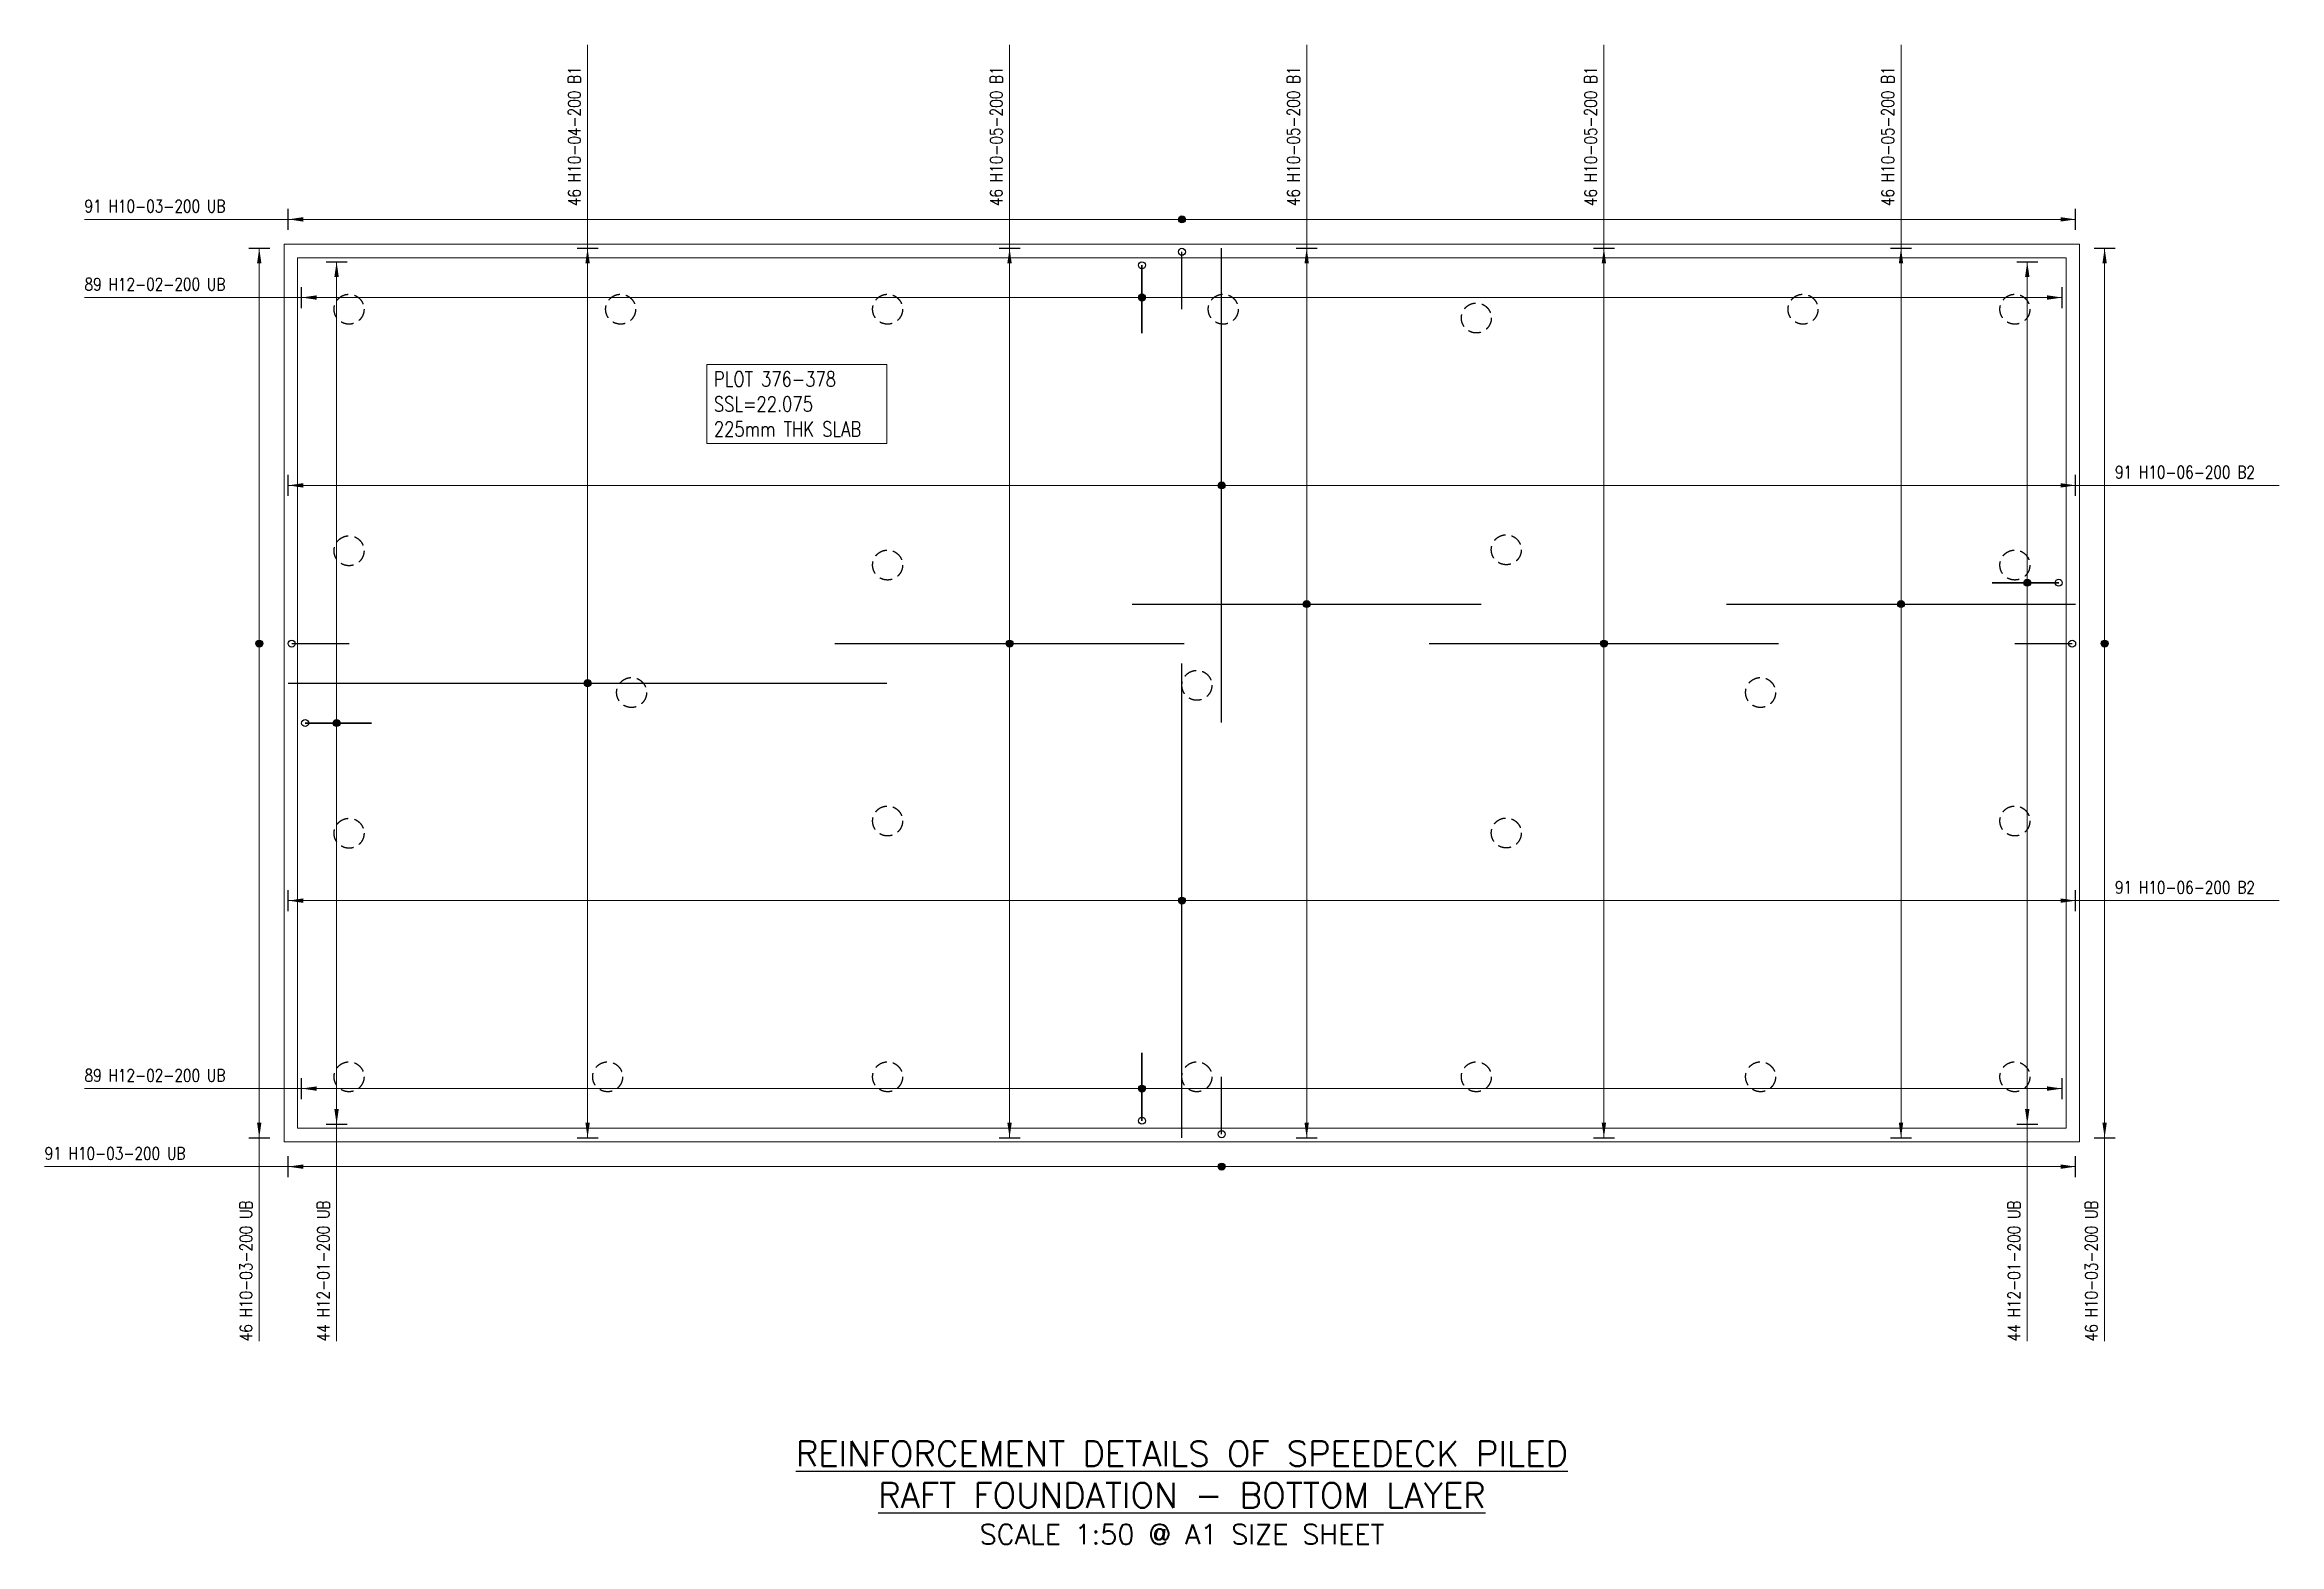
# Model space of a CAD drawing. Header units: millimetres. Extents: x -21392 to 100362, y -17730 to 39230.
# Drawn here: x 16667 to 39057, y 14834 to 29858 of the extents above; entities that cross this region are included whole.
import ezdxf

# ---------------------------------------------------------------- set-up
doc = ezdxf.new("R2010")
doc.units = ezdxf.units.MM
doc.linetypes.add('DASHED', pattern=[19.05, 12.7, -6.35])
doc.layers.get('0').update_dxf_attribs({"color": 254, "true_color": 0xdfdfdf})
for name, color, linetype in [('RC-SLAB-ANNOT', 2, 'Continuous'), ('RC-SLAB-BOT-01', 5, 'Continuous'), ('RC-SLAB-BOT-02', 5, 'Continuous'), ('RC-SLAB-LEADERS', 7, 'Continuous'), ('SD-Pile', 7, 'DASHED'), ('SD-Text', 2, 'Continuous')]:
    doc.layers.add(name, color=color, linetype=linetype)
doc.layers.add('S02_TEXT035', color=3, linetype='Continuous', lineweight=25)
doc.layers.add('SD-PILED-RAFT', color=3, linetype='Continuous', lineweight=0)
doc.styles.add('PH-LABEL', font='romans.shx', dxfattribs={"width": 0.7})
doc.styles.add('ROMANS', font='romans')
doc.styles.add('ROMANS NARROW', font='romans.shx', dxfattribs={"width": 0.8})

msp = doc.modelspace()

# ---------------------------------------------------------------- texts
at = {"layer": 'S02_TEXT035', "color": 7, "ltscale": 2.5, "insert": (23301, 15868), "char_height": 250, "attachment_point": 1, "style": 'ROMANS'}
msp.add_mtext_dynamic_manual_height_columns('\\pxqc;{\\L\\C4;REINFORCEMENT DETAILS OF SPEEDECK PILED \\PRAFT FOUNDATION - BOTTOM LAYER\\P\\H0.8x;\\l\\C7;SCALE 1:50 @ A1 SIZE SHEET}', width=9522.32, gutter_width=10, heights=[0], dxfattribs=at)
at = {"layer": 'SD-Text', "color": 2, "linetype": 'Continuous', "lineweight": 0, "insert": (23372, 26583), "char_height": 150, "attachment_point": 1, "style": 'ROMANS NARROW'}
msp.add_mtext('PLOT 376-378\\PSSL=22.075\\P225mm THK SLAB', dxfattribs=at)

# ---------------------------------------------------------------- blocks, each defined once
blk = doc.blocks.new('RC_SLAB_BARS_004')
at = {"layer": 'RC-SLAB-BOT-01', "lineweight": 25}
blk.add_line((0, 4554), (6000, 4554), dxfattribs=at)
blk = doc.blocks.new('RC_ANNOT_004_9e139c86034e4998b15')
at = {"layer": 'RC-SLAB-LEADERS'}
h = blk.add_hatch(color=256, dxfattribs=at)
edge = h.paths.add_edge_path(flags=16)
edge.add_arc((0, 4554), 35, 0, 360)
at = {"layer": 'RC-SLAB-LEADERS', "linetype": 'Continuous', "lineweight": 18}
for p, q in [((0, 4455), (0, 10950)), ((0, 9332), (0, 10950)), ((0, 0), (0, 8910))]:
    blk.add_line(p, q, dxfattribs=at)
at = {"layer": 'RC-SLAB-LEADERS'}
for p, q in [((-105, 8910), (105, 8910)), ((-105, 0), (105, 0))]:
    blk.add_line(p, q, dxfattribs=at)
blk.add_circle((0, 4554), 35, dxfattribs=at)
for points in [[(0, 8910), (-22, 8759), (22, 8759)], [(0, 0), (22, 151), (-22, 151)]]:
    blk.add_solid(points, dxfattribs=at)
at = {"layer": 'RC-SLAB-ANNOT', "color": 2, "style": 'PH-LABEL', "width": 0.8}
blk.add_text('46 H10-04-200 B1', height=125, rotation=90, dxfattribs=at).set_placement((-70, 9332))
blk = doc.blocks.new('RC_SLAB_BARS_005')
at = {"layer": 'RC-SLAB-BOT-01', "lineweight": 25}
blk.add_line((0, 4950), (3500, 4950), dxfattribs=at)
blk = doc.blocks.new('RC_ANNOT_005_7ca8e53876894d88aab')
at = {"layer": 'RC-SLAB-LEADERS'}
h = blk.add_hatch(color=256, dxfattribs=at)
edge = h.paths.add_edge_path(flags=16)
edge.add_arc((0, 4950), 35, 0, 360)
at = {"layer": 'RC-SLAB-LEADERS', "linetype": 'Continuous', "lineweight": 18}
for p, q in [((0, 4455), (0, 10950)), ((0, 9332), (0, 10950)), ((0, 0), (0, 8910))]:
    blk.add_line(p, q, dxfattribs=at)
at = {"layer": 'RC-SLAB-LEADERS'}
for p, q in [((-105, 8910), (105, 8910)), ((-105, 0), (105, 0))]:
    blk.add_line(p, q, dxfattribs=at)
blk.add_circle((0, 4950), 35, dxfattribs=at)
for points in [[(0, 8910), (-22, 8759), (22, 8759)], [(0, 0), (22, 151), (-22, 151)]]:
    blk.add_solid(points, dxfattribs=at)
at = {"layer": 'RC-SLAB-ANNOT', "color": 2, "style": 'PH-LABEL', "width": 0.8}
blk.add_text('46 H10-05-200 B1', height=125, rotation=90, dxfattribs=at).set_placement((-70, 9332))
blk = doc.blocks.new('RC_SLAB_BARS_005_7c7cc3c802ca4227959582fa38163ca4')
at = {"layer": 'RC-SLAB-BOT-01', "lineweight": 25}
blk.add_line((0, 5346), (3500, 5346), dxfattribs=at)
blk = doc.blocks.new('RC_ANNOT_005_9ada2c975fed473c82a')
at = {"layer": 'RC-SLAB-LEADERS'}
h = blk.add_hatch(color=256, dxfattribs=at)
edge = h.paths.add_edge_path(flags=16)
edge.add_arc((0, 5346), 35, 0, 360)
at = {"layer": 'RC-SLAB-LEADERS', "linetype": 'Continuous', "lineweight": 18}
for p, q in [((0, 4455), (0, 10950)), ((0, 9332), (0, 10950)), ((0, 0), (0, 8910))]:
    blk.add_line(p, q, dxfattribs=at)
at = {"layer": 'RC-SLAB-LEADERS'}
for p, q in [((-105, 8910), (105, 8910)), ((-105, 0), (105, 0))]:
    blk.add_line(p, q, dxfattribs=at)
blk.add_circle((0, 5346), 35, dxfattribs=at)
for points in [[(0, 8910), (-22, 8759), (22, 8759)], [(0, 0), (22, 151), (-22, 151)]]:
    blk.add_solid(points, dxfattribs=at)
at = {"layer": 'RC-SLAB-ANNOT', "color": 2, "style": 'PH-LABEL', "width": 0.8}
blk.add_text('46 H10-05-200 B1', height=125, rotation=90, dxfattribs=at).set_placement((-70, 9332))
blk = doc.blocks.new('RC_SLAB_BARS_005_0c4699414276406c8eafb10d3c25f14c')
at = {"layer": 'RC-SLAB-BOT-01', "lineweight": 25}
blk.add_line((0, 4950), (3500, 4950), dxfattribs=at)
blk = doc.blocks.new('RC_ANNOT_005_c98a92b633764fd3826')
at = {"layer": 'RC-SLAB-LEADERS'}
h = blk.add_hatch(color=256, dxfattribs=at)
edge = h.paths.add_edge_path(flags=16)
edge.add_arc((0, 4950), 35, 0, 360)
at = {"layer": 'RC-SLAB-LEADERS', "linetype": 'Continuous', "lineweight": 18}
for p, q in [((0, 4455), (0, 10950)), ((0, 9332), (0, 10950)), ((0, 0), (0, 8910))]:
    blk.add_line(p, q, dxfattribs=at)
at = {"layer": 'RC-SLAB-LEADERS'}
for p, q in [((-105, 8910), (105, 8910)), ((-105, 0), (105, 0))]:
    blk.add_line(p, q, dxfattribs=at)
blk.add_circle((0, 4950), 35, dxfattribs=at)
for points in [[(0, 8910), (-22, 8759), (22, 8759)], [(0, 0), (22, 151), (-22, 151)]]:
    blk.add_solid(points, dxfattribs=at)
at = {"layer": 'RC-SLAB-ANNOT', "color": 2, "style": 'PH-LABEL', "width": 0.8}
blk.add_text('46 H10-05-200 B1', height=125, rotation=90, dxfattribs=at).set_placement((-70, 9332))
blk = doc.blocks.new('RC_SLAB_BARS_005_d89a1f1208564f77a457d379ad93bc89')
at = {"layer": 'RC-SLAB-BOT-01', "lineweight": 25}
blk.add_line((0, 5346), (3500, 5346), dxfattribs=at)
blk = doc.blocks.new('RC_ANNOT_005_4a810c2504b24d94805')
at = {"layer": 'RC-SLAB-LEADERS'}
h = blk.add_hatch(color=256, dxfattribs=at)
edge = h.paths.add_edge_path(flags=16)
edge.add_arc((0, 5346), 35, 0, 360)
at = {"layer": 'RC-SLAB-LEADERS', "linetype": 'Continuous', "lineweight": 18}
for p, q in [((0, 4455), (0, 10950)), ((0, 9332), (0, 10950)), ((0, 0), (0, 8910))]:
    blk.add_line(p, q, dxfattribs=at)
at = {"layer": 'RC-SLAB-LEADERS'}
for p, q in [((-105, 8910), (105, 8910)), ((-105, 0), (105, 0))]:
    blk.add_line(p, q, dxfattribs=at)
blk.add_circle((0, 5346), 35, dxfattribs=at)
for points in [[(0, 8910), (-22, 8759), (22, 8759)], [(0, 0), (22, 151), (-22, 151)]]:
    blk.add_solid(points, dxfattribs=at)
at = {"layer": 'RC-SLAB-ANNOT', "color": 2, "style": 'PH-LABEL', "width": 0.8}
blk.add_text('46 H10-05-200 B1', height=125, rotation=90, dxfattribs=at).set_placement((-70, 9332))
blk = doc.blocks.new('RC_SLAB_BARS_006')
at = {"layer": 'RC-SLAB-BOT-02', "lineweight": 25}
blk.add_line((8955, 0), (8955, 4750), dxfattribs=at)
blk = doc.blocks.new('RC_ANNOT_006_2fd13e9d68d644ae991')
at = {"layer": 'RC-SLAB-LEADERS'}
h = blk.add_hatch(color=256, dxfattribs=at)
edge = h.paths.add_edge_path(flags=16)
edge.add_arc((8955, 0), 35, 0, 360)
for p, q in [((0, -105), (0, 105)), ((17910, -105), (17910, 105))]:
    blk.add_line(p, q, dxfattribs=at)
at = {"layer": 'RC-SLAB-LEADERS', "linetype": 'Continuous', "lineweight": 18}
for p, q in [((0, 0), (17910, 0)), ((8955, 0), (19950, 0)), ((18304, 0), (19950, 0))]:
    blk.add_line(p, q, dxfattribs=at)
at = {"layer": 'RC-SLAB-LEADERS'}
blk.add_circle((8955, 0), 35, dxfattribs=at)
for points in [[(0, 0), (151, -22), (151, 22)], [(17910, 0), (17759, 22), (17759, -22)]]:
    blk.add_solid(points, dxfattribs=at)
at = {"layer": 'RC-SLAB-ANNOT', "color": 2, "style": 'PH-LABEL', "width": 0.8}
blk.add_text('91 H10-06-200 B2', height=125, dxfattribs=at).set_placement((18304, 70))
blk = doc.blocks.new('RC_SLAB_BARS_006_7be9ac2c11e2453199574b6e08b9b044')
at = {"layer": 'RC-SLAB-BOT-02', "lineweight": 25}
blk.add_line((9353, 0), (9353, 4750), dxfattribs=at)
blk = doc.blocks.new('RC_ANNOT_006_3dec9819330341d997e')
at = {"layer": 'RC-SLAB-LEADERS'}
h = blk.add_hatch(color=256, dxfattribs=at)
edge = h.paths.add_edge_path(flags=16)
edge.add_arc((9353, 0), 35, 0, 360)
for p, q in [((0, -105), (0, 105)), ((17910, -105), (17910, 105))]:
    blk.add_line(p, q, dxfattribs=at)
at = {"layer": 'RC-SLAB-LEADERS', "linetype": 'Continuous', "lineweight": 18}
for p, q in [((0, 0), (17910, 0)), ((8955, 0), (19950, 0)), ((18304, 0), (19950, 0))]:
    blk.add_line(p, q, dxfattribs=at)
at = {"layer": 'RC-SLAB-LEADERS'}
blk.add_circle((9353, 0), 35, dxfattribs=at)
for points in [[(0, 0), (151, -22), (151, 22)], [(17910, 0), (17759, 22), (17759, -22)]]:
    blk.add_solid(points, dxfattribs=at)
at = {"layer": 'RC-SLAB-ANNOT', "color": 2, "style": 'PH-LABEL', "width": 0.8}
blk.add_text('91 H10-06-200 B2', height=125, dxfattribs=at).set_placement((18304, 70))
blk = doc.blocks.new('RC_SLAB_BARS_001')
at = {"layer": 'RC-SLAB-BOT-01', "lineweight": 35}
blk.add_line((0, 5425), (665, 5425), dxfattribs=at)
at = {"layer": 'RC-SLAB-BOT-01'}
blk.add_circle((665, 5425), 35, dxfattribs=at)
blk = doc.blocks.new('RC_ANNOT_001_9bfd69723f5346309b3')
at = {"layer": 'RC-SLAB-LEADERS'}
h = blk.add_hatch(color=256, dxfattribs=at)
edge = h.paths.add_edge_path(flags=16)
edge.add_arc((0, 5425), 35, 0, 360)
for p, q in [((-105, 8640), (105, 8640)), ((-105, 0), (105, 0))]:
    blk.add_line(p, q, dxfattribs=at)
at = {"layer": 'RC-SLAB-LEADERS', "linetype": 'Continuous', "lineweight": 18}
for p, q in [((0, 0), (0, 8640)), ((0, 4320), (0, -2175)), ((0, -519), (0, -2175))]:
    blk.add_line(p, q, dxfattribs=at)
at = {"layer": 'RC-SLAB-LEADERS'}
blk.add_circle((0, 5425), 35, dxfattribs=at)
for points in [[(0, 8640), (-22, 8489), (22, 8489)], [(0, 0), (22, 151), (-22, 151)]]:
    blk.add_solid(points, dxfattribs=at)
at = {"layer": 'RC-SLAB-ANNOT', "color": 2, "style": 'PH-LABEL', "width": 0.8}
blk.add_text('44 H12-01-200 UB', height=125, rotation=90, dxfattribs=at).set_placement((-70, -2175))
blk = doc.blocks.new('RC_SLAB_BARS_001_aa6636c8e96b423ba764f20fe086fd53')
at = {"layer": 'RC-SLAB-BOT-01', "lineweight": 35}
blk.add_line((35, 4019), (700, 4019), dxfattribs=at)
at = {"layer": 'RC-SLAB-BOT-01'}
blk.add_circle((35, 4019), 35, dxfattribs=at)
blk = doc.blocks.new('RC_ANNOT_001_7632bb83809e4fd884a')
at = {"layer": 'RC-SLAB-LEADERS'}
h = blk.add_hatch(color=256, dxfattribs=at)
edge = h.paths.add_edge_path(flags=16)
edge.add_arc((0, 4019), 35, 0, 360)
for p, q in [((-105, 8640), (105, 8640)), ((-105, 0), (105, 0))]:
    blk.add_line(p, q, dxfattribs=at)
at = {"layer": 'RC-SLAB-LEADERS', "linetype": 'Continuous', "lineweight": 18}
for p, q in [((0, 0), (0, 8640)), ((0, 4320), (0, -2175)), ((0, -519), (0, -2175))]:
    blk.add_line(p, q, dxfattribs=at)
at = {"layer": 'RC-SLAB-LEADERS'}
blk.add_circle((0, 4019), 35, dxfattribs=at)
for points in [[(0, 8640), (-22, 8489), (22, 8489)], [(0, 0), (22, 151), (-22, 151)]]:
    blk.add_solid(points, dxfattribs=at)
at = {"layer": 'RC-SLAB-ANNOT', "color": 2, "style": 'PH-LABEL', "width": 0.8}
blk.add_text('44 H12-01-200 UB', height=125, rotation=90, dxfattribs=at).set_placement((-70, -2175))
blk = doc.blocks.new('RC_SLAB_BARS_002')
at = {"layer": 'RC-SLAB-BOT-02', "lineweight": 35}
blk.add_line((8419, 0), (8419, 680), dxfattribs=at)
at = {"layer": 'RC-SLAB-BOT-02'}
blk.add_circle((8419, 680), 35, dxfattribs=at)
blk = doc.blocks.new('RC_ANNOT_002_9e06d28e681d4ccca20')
at = {"layer": 'RC-SLAB-LEADERS'}
h = blk.add_hatch(color=256, dxfattribs=at)
edge = h.paths.add_edge_path(flags=16)
edge.add_arc((8419, 0), 35, 0, 360)
at = {"layer": 'RC-SLAB-LEADERS', "linetype": 'Continuous', "lineweight": 18}
for p, q in [((8820, 0), (-2175, 0)), ((-519, 0), (-2175, 0)), ((0, 0), (17640, 0))]:
    blk.add_line(p, q, dxfattribs=at)
at = {"layer": 'RC-SLAB-LEADERS'}
for p, q in [((0, -105), (0, 105)), ((17640, -105), (17640, 105))]:
    blk.add_line(p, q, dxfattribs=at)
blk.add_circle((8419, 0), 35, dxfattribs=at)
for points in [[(0, 0), (151, -22), (151, 22)], [(17640, 0), (17489, 22), (17489, -22)]]:
    blk.add_solid(points, dxfattribs=at)
at = {"layer": 'RC-SLAB-ANNOT', "color": 2, "style": 'PH-LABEL', "width": 0.8}
blk.add_text('89 H12-02-200 UB', height=125, dxfattribs=at).set_placement((-2175, 70))
blk = doc.blocks.new('RC_SLAB_BARS_002_f1ca608672d34acba23b556cd4eee59e')
at = {"layer": 'RC-SLAB-BOT-02', "lineweight": 35}
blk.add_line((8419, 35), (8419, 715), dxfattribs=at)
at = {"layer": 'RC-SLAB-BOT-02'}
blk.add_circle((8419, 35), 35, dxfattribs=at)
blk = doc.blocks.new('RC_ANNOT_002_5cebaa6fedd54bd0b6e')
at = {"layer": 'RC-SLAB-LEADERS'}
h = blk.add_hatch(color=256, dxfattribs=at)
edge = h.paths.add_edge_path(flags=16)
edge.add_arc((8419, 0), 35, 0, 360)
at = {"layer": 'RC-SLAB-LEADERS', "linetype": 'Continuous', "lineweight": 18}
for p, q in [((8820, 0), (-2175, 0)), ((-519, 0), (-2175, 0)), ((0, 0), (17640, 0))]:
    blk.add_line(p, q, dxfattribs=at)
at = {"layer": 'RC-SLAB-LEADERS'}
for p, q in [((0, -105), (0, 105)), ((17640, -105), (17640, 105))]:
    blk.add_line(p, q, dxfattribs=at)
blk.add_circle((8419, 0), 35, dxfattribs=at)
for points in [[(0, 0), (151, -22), (151, 22)], [(17640, 0), (17489, 22), (17489, -22)]]:
    blk.add_solid(points, dxfattribs=at)
at = {"layer": 'RC-SLAB-ANNOT', "color": 2, "style": 'PH-LABEL', "width": 0.8}
blk.add_text('89 H12-02-200 UB', height=125, dxfattribs=at).set_placement((-2175, 70))
blk = doc.blocks.new('RC_SLAB_BARS_003')
at = {"layer": 'RC-SLAB-BOT-01', "lineweight": 25}
blk.add_line((0, 4950), (575, 4950), dxfattribs=at)
at = {"layer": 'RC-SLAB-BOT-01'}
blk.add_circle((575, 4950), 35, dxfattribs=at)
blk = doc.blocks.new('RC_ANNOT_003_fcf156de32224ee6a0e')
at = {"layer": 'RC-SLAB-LEADERS'}
h = blk.add_hatch(color=256, dxfattribs=at)
edge = h.paths.add_edge_path(flags=16)
edge.add_arc((0, 4950), 35, 0, 360)
for p, q in [((-105, 8910), (105, 8910)), ((-105, 0), (105, 0))]:
    blk.add_line(p, q, dxfattribs=at)
at = {"layer": 'RC-SLAB-LEADERS', "linetype": 'Continuous', "lineweight": 18}
for p, q in [((0, 0), (0, 8910)), ((0, 4455), (0, -2040)), ((0, -384), (0, -2040))]:
    blk.add_line(p, q, dxfattribs=at)
at = {"layer": 'RC-SLAB-LEADERS'}
blk.add_circle((0, 4950), 35, dxfattribs=at)
for points in [[(0, 8910), (-22, 8759), (22, 8759)], [(0, 0), (22, 151), (-22, 151)]]:
    blk.add_solid(points, dxfattribs=at)
at = {"layer": 'RC-SLAB-ANNOT', "color": 2, "style": 'PH-LABEL', "width": 0.8}
blk.add_text('46 H10-03-200 UB', height=125, rotation=90, dxfattribs=at).set_placement((-70, -2040))
blk = doc.blocks.new('RC_SLAB_BARS_003_f178a848604443289180a9a029762f6e')
at = {"layer": 'RC-SLAB-BOT-01', "lineweight": 25}
blk.add_line((35, 4950), (610, 4950), dxfattribs=at)
at = {"layer": 'RC-SLAB-BOT-01'}
blk.add_circle((35, 4950), 35, dxfattribs=at)
blk = doc.blocks.new('RC_ANNOT_003_933c41a3151d48898ab')
at = {"layer": 'RC-SLAB-LEADERS'}
h = blk.add_hatch(color=256, dxfattribs=at)
edge = h.paths.add_edge_path(flags=16)
edge.add_arc((0, 4950), 35, 0, 360)
for p, q in [((-105, 8910), (105, 8910)), ((-105, 0), (105, 0))]:
    blk.add_line(p, q, dxfattribs=at)
at = {"layer": 'RC-SLAB-LEADERS', "linetype": 'Continuous', "lineweight": 18}
for p, q in [((0, 0), (0, 8910)), ((0, 4455), (0, -2040)), ((0, -384), (0, -2040))]:
    blk.add_line(p, q, dxfattribs=at)
at = {"layer": 'RC-SLAB-LEADERS'}
blk.add_circle((0, 4950), 35, dxfattribs=at)
for points in [[(0, 8910), (-22, 8759), (22, 8759)], [(0, 0), (22, 151), (-22, 151)]]:
    blk.add_solid(points, dxfattribs=at)
at = {"layer": 'RC-SLAB-ANNOT', "color": 2, "style": 'PH-LABEL', "width": 0.8}
blk.add_text('46 H10-03-200 UB', height=125, rotation=90, dxfattribs=at).set_placement((-70, -2040))
blk = doc.blocks.new('RC_SLAB_BARS_003_060670b9e16d48eb9d849c267f58f669')
at = {"layer": 'RC-SLAB-BOT-02', "lineweight": 25}
blk.add_line((8955, 0), (8955, 575), dxfattribs=at)
at = {"layer": 'RC-SLAB-BOT-02'}
blk.add_circle((8955, 575), 35, dxfattribs=at)
blk = doc.blocks.new('RC_ANNOT_003_6a105df9ea4f4986bce')
at = {"layer": 'RC-SLAB-LEADERS'}
h = blk.add_hatch(color=256, dxfattribs=at)
edge = h.paths.add_edge_path(flags=16)
edge.add_arc((8955, 0), 35, 0, 360)
at = {"layer": 'RC-SLAB-LEADERS', "linetype": 'Continuous', "lineweight": 18}
for p, q in [((8955, 0), (-2040, 0)), ((-384, 0), (-2040, 0)), ((0, 0), (17910, 0))]:
    blk.add_line(p, q, dxfattribs=at)
at = {"layer": 'RC-SLAB-LEADERS'}
for p, q in [((0, -105), (0, 105)), ((17910, -105), (17910, 105))]:
    blk.add_line(p, q, dxfattribs=at)
blk.add_circle((8955, 0), 35, dxfattribs=at)
for points in [[(0, 0), (151, -22), (151, 22)], [(17910, 0), (17759, 22), (17759, -22)]]:
    blk.add_solid(points, dxfattribs=at)
at = {"layer": 'RC-SLAB-ANNOT', "color": 2, "style": 'PH-LABEL', "width": 0.8}
blk.add_text('91 H10-03-200 UB', height=125, dxfattribs=at).set_placement((-2040, 70))
blk = doc.blocks.new('RC_SLAB_BARS_003_9dc17c3cc49c4a1195752a735bfd5b79')
at = {"layer": 'RC-SLAB-BOT-02', "lineweight": 25}
blk.add_line((9353, 35), (9353, 610), dxfattribs=at)
at = {"layer": 'RC-SLAB-BOT-02'}
blk.add_circle((9353, 35), 35, dxfattribs=at)
blk = doc.blocks.new('RC_ANNOT_003_471480f7f0544ac89bc')
at = {"layer": 'RC-SLAB-LEADERS'}
h = blk.add_hatch(color=256, dxfattribs=at)
edge = h.paths.add_edge_path(flags=16)
edge.add_arc((9353, 0), 35, 0, 360)
at = {"layer": 'RC-SLAB-LEADERS', "linetype": 'Continuous', "lineweight": 18}
for p, q in [((8955, 0), (-2440, 0)), ((-784, 0), (-2440, 0)), ((0, 0), (17910, 0))]:
    blk.add_line(p, q, dxfattribs=at)
at = {"layer": 'RC-SLAB-LEADERS'}
for p, q in [((0, -105), (0, 105)), ((17910, -105), (17910, 105))]:
    blk.add_line(p, q, dxfattribs=at)
blk.add_circle((9353, 0), 35, dxfattribs=at)
for points in [[(0, 0), (151, -22), (151, 22)], [(17910, 0), (17759, 22), (17759, -22)]]:
    blk.add_solid(points, dxfattribs=at)
at = {"layer": 'RC-SLAB-ANNOT', "color": 2, "style": 'PH-LABEL', "width": 0.8}
blk.add_text('91 H10-03-200 UB', height=125, dxfattribs=at).set_placement((-2440, 70))

# ---------------------------------------------------------------- linework, layer by layer
at = {"layer": 'SD-Pile', "linetype": 'DASHED', "ltscale": 10}
for centre in [(19717, 27208), (22438, 27208), (25113, 27208), (28476, 27208), (34285, 27208), (36408, 27208), (31012, 27120), (19717, 24788), (31312, 24798), (25113, 24645), (36408, 24645), (22548, 23368), (28212, 23440), (33860, 23368), (25113, 22081), (36408, 22081), (19717, 21958), (31312, 21961), (19717, 19518), (22308, 19518), (25113, 19518), (28212, 19518), (31012, 19518), (33860, 19518), (36408, 19518)]:
    msp.add_circle(centre, 150, dxfattribs=at)
at = {"layer": 'SD-PILED-RAFT', "ltscale": 25}
for points in [[(19067, 27858), (37057, 27858), (37057, 18868), (19067, 18868)], [(19202, 27723), (36922, 27723), (36922, 19003), (19202, 19003)]]:
    msp.add_lwpolyline(points, close=True, dxfattribs=at)
at = {"layer": 'SD-Text', "color": 2, "linetype": 'Continuous', "lineweight": 0, "ltscale": 100}
msp.add_lwpolyline([(23302, 25863), (25105, 25863), (25105, 26653), (23302, 26653)], close=True, dxfattribs=at)

# ---------------------------------------------------------------- block references
for name, p in [('RC_ANNOT_004_9e139c86034e4998b15', (22107, 18908)), ('RC_ANNOT_005_7ca8e53876894d88aab', (26335, 18908)), ('RC_ANNOT_005_9ada2c975fed473c82a', (29312, 18908)), ('RC_ANNOT_005_c98a92b633764fd3826', (32290, 18908)), ('RC_ANNOT_005_4a810c2504b24d94805', (35267, 18908)), ('RC_ANNOT_003_6a105df9ea4f4986bce', (19107, 28108)), ('RC_ANNOT_003_933c41a3151d48898ab', (18817, 18908)), ('RC_SLAB_BARS_003_060670b9e16d48eb9d849c267f58f669', (19107, 27208)), ('RC_SLAB_BARS_006_7be9ac2c11e2453199574b6e08b9b044', (19107, 23068)), ('RC_ANNOT_003_fcf156de32224ee6a0e', (37307, 18908)), ('RC_ANNOT_001_7632bb83809e4fd884a', (19592, 19043)), ('RC_SLAB_BARS_002', (19242, 26968)), ('RC_ANNOT_001_9bfd69723f5346309b3', (36532, 19043)), ('RC_ANNOT_002_9e06d28e681d4ccca20', (19242, 27325)), ('RC_ANNOT_006_3dec9819330341d997e', (19107, 25443)), ('RC_SLAB_BARS_001', (36182, 19043)), ('RC_SLAB_BARS_005_7c7cc3c802ca4227959582fa38163ca4', (27562, 18908)), ('RC_SLAB_BARS_005_d89a1f1208564f77a457d379ad93bc89', (33517, 18908)), ('RC_SLAB_BARS_003_f178a848604443289180a9a029762f6e', (19107, 18908)), ('RC_SLAB_BARS_005', (24585, 18908)), ('RC_SLAB_BARS_005_0c4699414276406c8eafb10d3c25f14c', (30540, 18908)), ('RC_SLAB_BARS_003', (36407, 18908)), ('RC_SLAB_BARS_006', (19107, 18908)), ('RC_SLAB_BARS_004', (19107, 18908)), ('RC_SLAB_BARS_001_aa6636c8e96b423ba764f20fe086fd53', (19242, 19043)), ('RC_ANNOT_006_2fd13e9d68d644ae991', (19107, 21283)), ('RC_SLAB_BARS_002_f1ca608672d34acba23b556cd4eee59e', (19242, 19043)), ('RC_ANNOT_002_5cebaa6fedd54bd0b6e', (19242, 19400)), ('RC_SLAB_BARS_003_9dc17c3cc49c4a1195752a735bfd5b79', (19107, 18908)), ('RC_ANNOT_003_471480f7f0544ac89bc', (19107, 18618))]:
    msp.add_blockref(name, p)

msp.set_redraw_order([(e.dxf.handle, doc.entitydb.next_handle()) for e in msp.query("TEXT MTEXT ATTDEF DIMENSION ARC_DIMENSION")])  # texts and dimensions are drawn at this point

doc.saveas('drawing.dxf')
